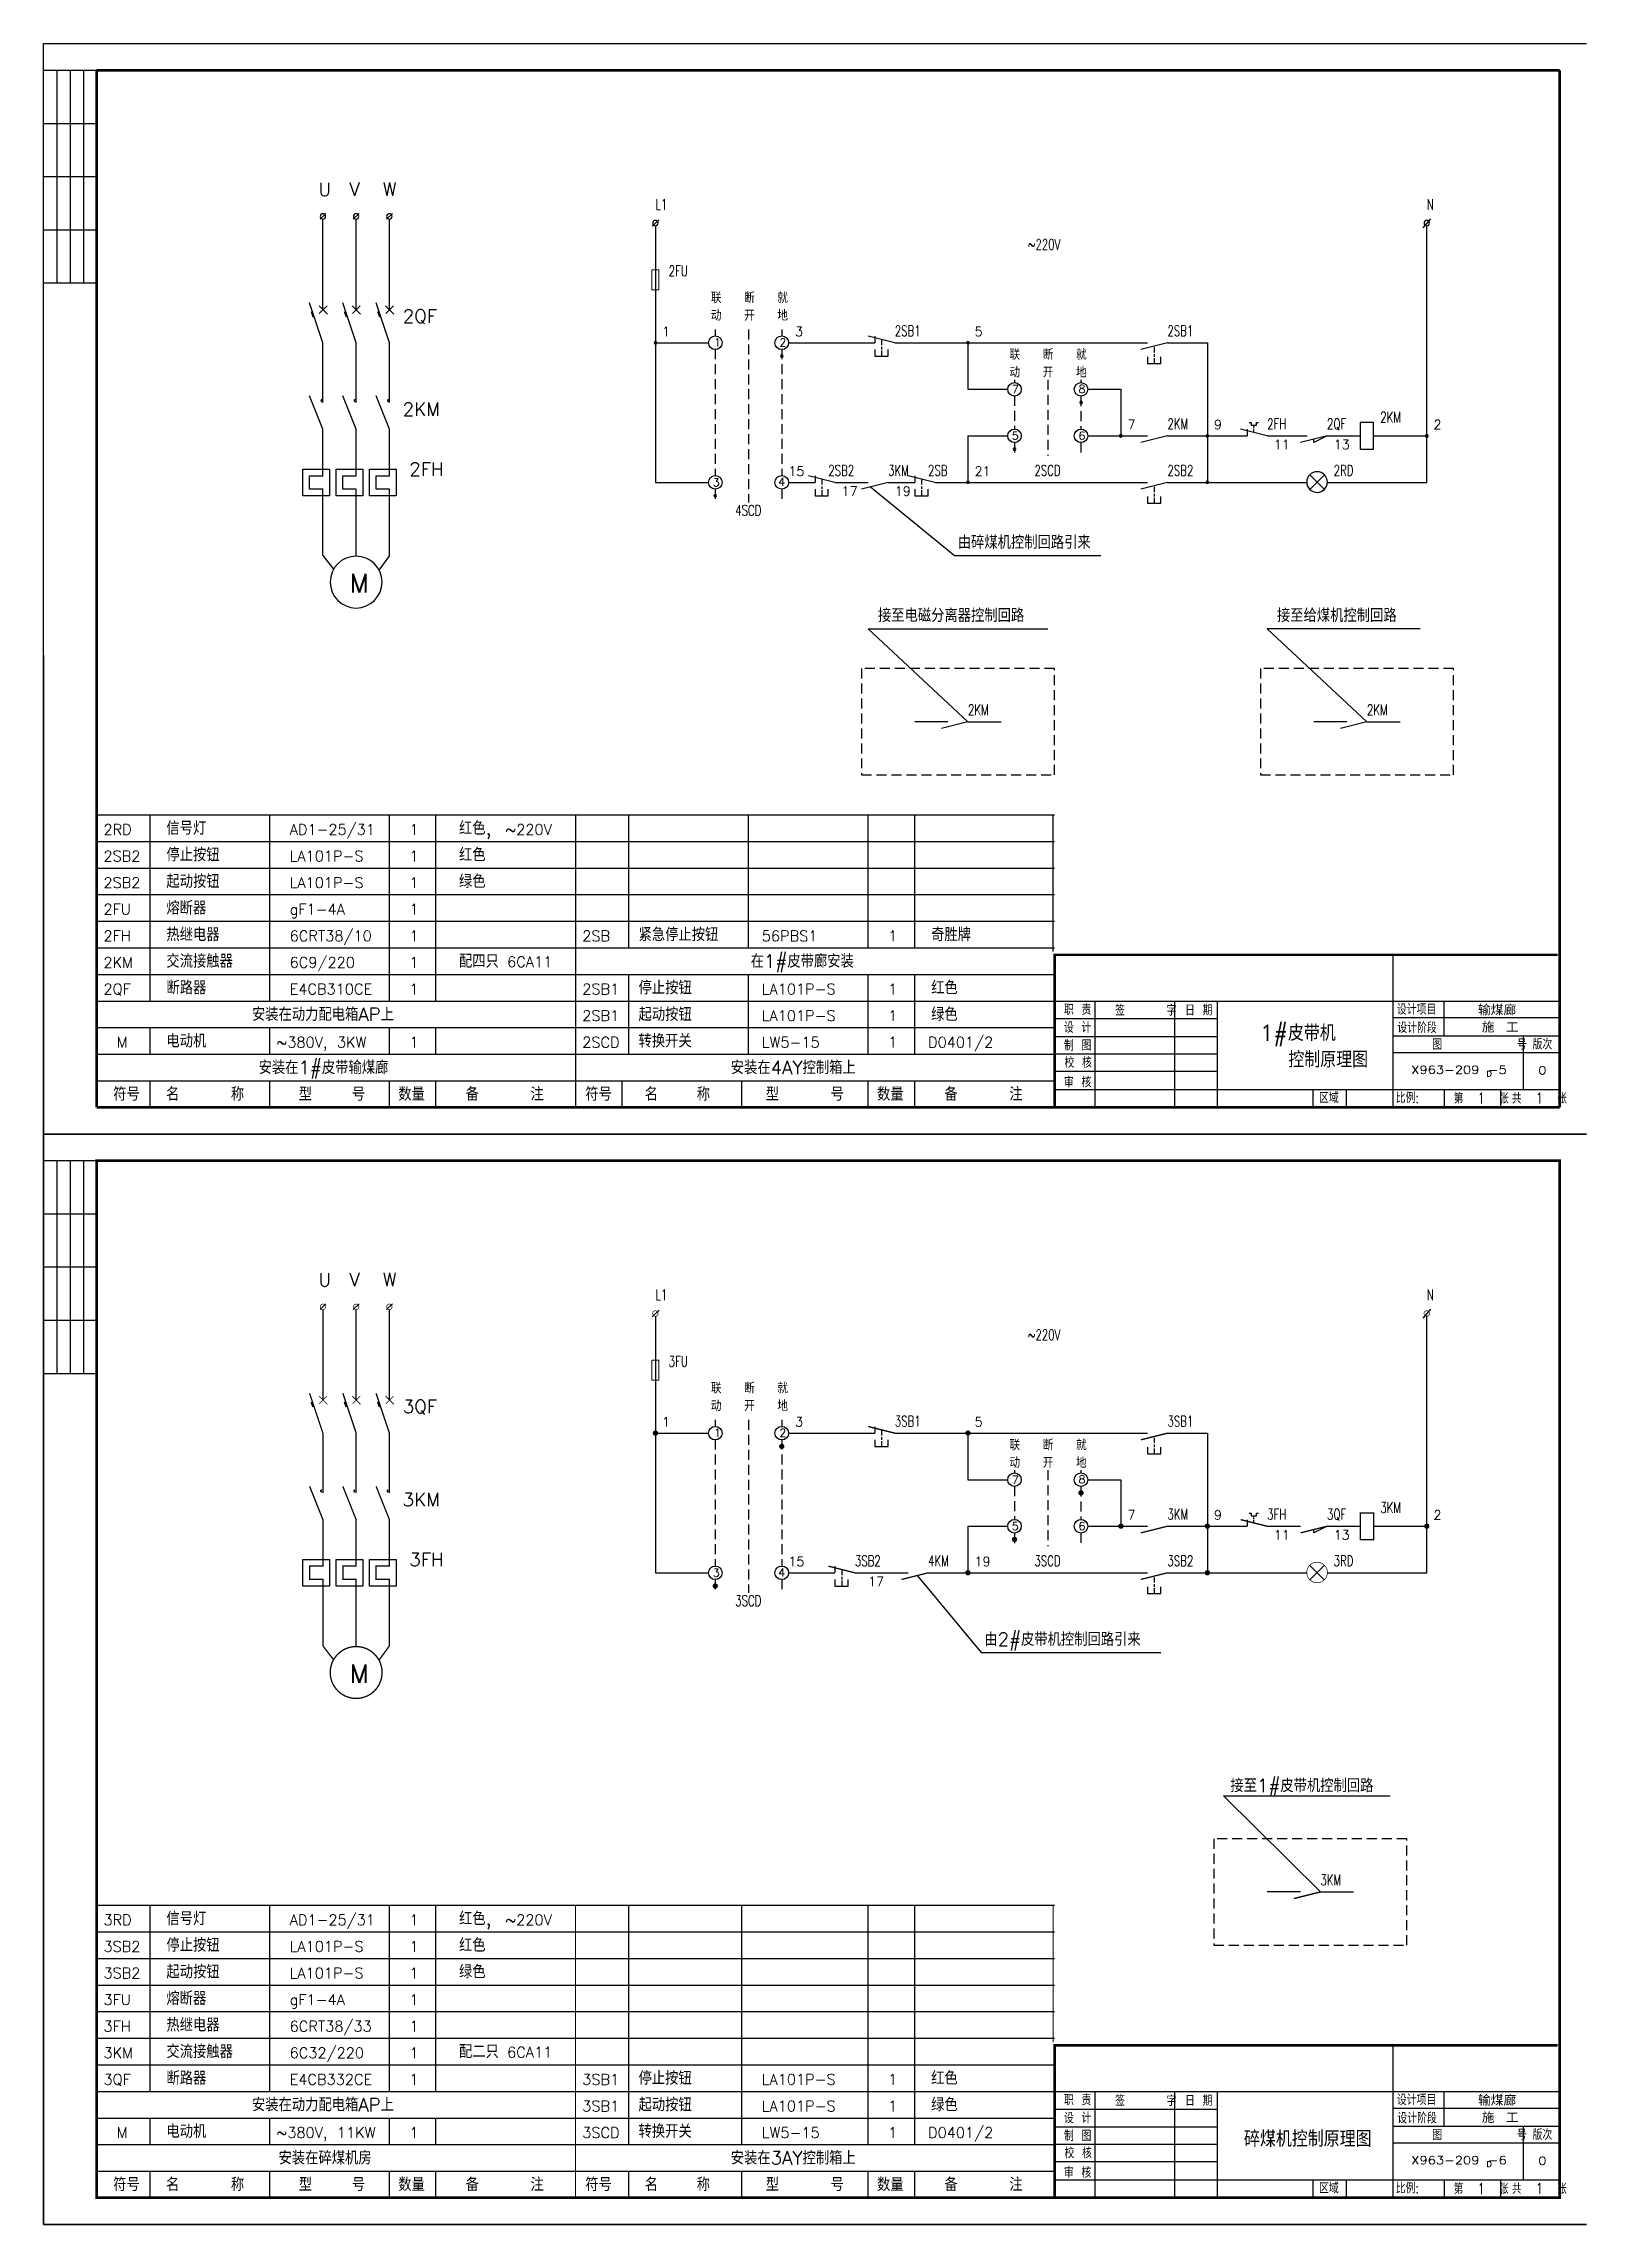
# Model space of a CAD drawing. Extents: x 385 to 3225, y -5 to 1635.
# Drawn here: x 1435 to 2015, y 815 to 1635 of the extents above; entities that cross this region are included whole.
import ezdxf

# ---------------------------------------------------------------- set-up
doc = ezdxf.new("R2010")
doc.units = 0
doc.header["$LTSCALE"] = 30
doc.header["$MEASUREMENT"] = 0
doc.linetypes.add('HIDDEN2', pattern=[0.1875, 0.125, -0.0625])
doc.layers.get('0').update_dxf_attribs({"linetype": 'CONTINUOUS'})
for name, color, linetype in [('HZ', 3, 'CONTINUOUS'), ('SY', 1, 'HIDDEN2'), ('SY1', 5, 'CONTINUOUS')]:
    doc.layers.add(name, color=color, linetype=linetype)
doc.styles.add('HZ', font='txt', dxfattribs={"bigfont": 'hztxt'})

msp = doc.modelspace()

# ---------------------------------------------------------------- texts
at = {"style": 'HZ'}
for s, height, p in [('U', 5, (1538.32, 1577.71)), ('V', 5, (1549.96, 1577.8)), ('W', 5, (1562.5, 1577.8)), ('联', 4, (1685.84, 1537.48)), ('断', 4, (1698.34, 1537.48)), ('就', 4, (1710.84, 1537.48)), ('2QF', 5, (1570.05, 1530.06)), ('动', 4, (1685.84, 1530.82)), ('开', 4, (1698.34, 1530.82)), ('地', 4, (1710.84, 1530.82)), ('1', 3.5, (1667.5, 1525)), ('3', 3.5, (1717.5, 1525)), ('5', 3.5, (1785, 1525)), ('联', 4, (1798.11, 1516.11)), ('断', 4, (1810.61, 1516.11)), ('就', 4, (1823.11, 1516.11)), ('动', 4, (1798.11, 1509.44)), ('开', 4, (1810.61, 1509.44)), ('地', 4, (1823.11, 1509.44)), ('2KM', 5, (1569.99, 1495.02)), ('7', 3.5, (1842.5, 1490)), ('9', 3.5, (1875, 1490)), ('2', 3.5, (1957.5, 1490)), ('11', 3.5, (1897.5, 1482.5)), ('13', 3.5, (1920, 1482.5)), ('2FH', 5, (1572.49, 1472.52)), ('15', 3.5, (1715, 1472.5)), ('21', 3.5, (1785, 1472.5)), ('17', 3.5, (1735, 1465)), ('19', 3.5, (1755, 1465)), ('由碎煤机控制回路引来', 5, (1778.66, 1445)), ('M', 7, (1549.99, 1428.57)), ('接至电磁分离器控制回路', 5, (1748.66, 1417.5)), ('接至给煤机控制回路', 5, (1898.66, 1417.5)), ('2RD', 4, (1457.5, 1337.5)), ('信号灯', 5, (1481.16, 1337.5)), ('AD1-25/31', 4, (1527.5, 1337.5)), ('1', 4, (1572.5, 1337.5)), ('红色,', 5, (1591.16, 1337.5)), (' ~220V', 4, (1605, 1337.5)), ('2SB2', 4, (1457.5, 1327.5)), ('停止按钮', 5, (1481.16, 1327.5)), ('LA101P-S', 4, (1527.5, 1327.5)), ('1', 4, (1572.5, 1327.5)), ('红色', 5, (1591.16, 1327.5)), ('2SB2', 4, (1457.5, 1317.5)), ('起动按钮', 5, (1481.16, 1317.5)), ('LA101P-S', 4, (1527.5, 1317.5)), ('1', 4, (1572.5, 1317.5)), ('绿色', 5, (1591.16, 1317.5)), ('熔断器', 5, (1481.16, 1307.5)), ('2FU', 4, (1457.5, 1307.5)), ('gF1-4A', 4, (1527.5, 1307.5)), ('1', 4, (1572.5, 1307.5)), ('2FH', 4, (1457.5, 1297.5)), ('热继电器', 5, (1481.16, 1297.5)), ('6CRT38/10', 4, (1527.5, 1297.5)), ('1', 4, (1572.5, 1297.5)), ('2SB', 4, (1637.5, 1297.5)), ('紧急停止按钮', 5, (1658.66, 1297.5)), ('56PBS1', 4, (1705, 1297.5)), ('1', 4, (1752.5, 1297.5)), ('奇胜牌', 5, (1768.66, 1297.5)), ('2KM', 4, (1457.5, 1287.5)), ('交流接触器', 5, (1481.16, 1287.5)), ('6C9/220', 4, (1527.5, 1287.5)), ('1', 4, (1572.5, 1287.5)), ('配四只', 5, (1591.16, 1287.5)), ('6CA11', 4, (1609.24, 1287.74)), ('在1#皮带廊安装', 5, (1700.82, 1287.5)), ('2QF', 4, (1457.5, 1277.5)), ('断路器', 5, (1481.16, 1277.5)), ('E4CB310CE', 4, (1527.5, 1277.5)), ('1', 4, (1572.5, 1277.5)), ('2SB1', 4, (1637.5, 1277.5)), ('停止按钮', 5, (1658.66, 1277.5)), ('LA101P-S', 4, (1705, 1277.5)), ('1', 4, (1752.5, 1277.5)), ('红色', 5, (1768.66, 1277.5)), ('安装在动力配电箱AP上', 5, (1513.32, 1267.5)), ('2SB1', 4, (1637.5, 1267.5)), ('起动按钮', 5, (1658.66, 1267.5)), ('LA101P-S', 4, (1705, 1267.5)), ('1', 4, (1752.5, 1267.5)), ('绿色', 5, (1768.66, 1267.5)), ('电动机', 5, (1481.16, 1257.5)), ('转换开关', 5, (1658.66, 1257.5)), ('1#皮带机', 6, (1892.24, 1260)), ('M', 4, (1462.5, 1257.5)), ('~380V, 3KW', 4, (1522.5, 1257.5)), ('1', 4, (1572.5, 1257.5)), ('2SCD', 4, (1637.5, 1257.5)), ('LW5-15', 4, (1705, 1257.5)), ('1', 4, (1752.5, 1257.5)), ('D0401/2', 4, (1767.5, 1257.5)), ('  控制原理图', 6, (1892.24, 1250)), ('安装在1#皮带输煤廊', 5, (1515.82, 1247.5)), ('安装在4AY控制箱上', 5, (1693.32, 1247.5)), ('符号', 5, (1461.16, 1237.5)), ('名    称', 5, (1481.01, 1237.5)), (' 型   号', 5, (1526.49, 1237.5)), ('数量', 5, (1568.32, 1237.5)), ('备    注', 5, (1593.66, 1237.5)), ('符号', 5, (1638.66, 1237.5)), ('名   称', 5, (1661.01, 1237.5)), ('型    号', 5, (1706.49, 1237.5)), ('数量', 5, (1748.32, 1237.5)), ('备    注', 5, (1773.66, 1237.5)), ('U', 5, (1538.32, 1167.71)), ('V', 5, (1549.96, 1167.8)), ('W', 5, (1562.5, 1167.8)), ('联', 4, (1685.84, 1127.48)), ('断', 4, (1698.34, 1127.48)), ('就', 4, (1710.84, 1127.48)), ('3QF', 5, (1570.05, 1120.06)), ('动', 4, (1685.84, 1120.82)), ('开', 4, (1698.34, 1120.82)), ('地', 4, (1710.84, 1120.82)), ('1', 3.5, (1667.5, 1115)), ('3', 3.5, (1717.5, 1115)), ('5', 3.5, (1785, 1115)), ('联', 4, (1798.11, 1106.11)), ('断', 4, (1810.61, 1106.11)), ('就', 4, (1823.11, 1106.11)), ('动', 4, (1798.11, 1099.44)), ('开', 4, (1810.61, 1099.44)), ('地', 4, (1823.11, 1099.44)), ('3KM', 5, (1569.99, 1085.02)), ('7', 3.5, (1842.5, 1080)), ('9', 3.5, (1875, 1080)), ('2', 3.5, (1957.5, 1080)), ('11', 3.5, (1897.5, 1072.5)), ('13', 3.5, (1920, 1072.5)), ('3FH', 5, (1572.49, 1062.52)), ('15', 3.5, (1715, 1062.5)), ('19', 3.5, (1785, 1062.5)), ('17', 3.5, (1745, 1055)), ('由2#皮带机控制回路引来', 5, (1788.66, 1032.5)), ('M', 7, (1549.99, 1018.57)), ('接至1#皮带机控制回路', 5, (1881.16, 977.5)), ('3RD', 4, (1457.5, 927.5)), ('信号灯', 5, (1481.16, 927.5)), ('AD1-25/31', 4, (1527.5, 927.5)), ('1', 4, (1572.5, 927.5)), ('红色,', 5, (1591.16, 927.5)), (' ~220V', 4, (1605, 927.5)), ('3SB2', 4, (1457.5, 917.5)), ('停止按钮', 5, (1481.16, 917.5)), ('LA101P-S', 4, (1527.5, 917.5)), ('1', 4, (1572.5, 917.5)), ('红色', 5, (1591.16, 917.5)), ('3SB2', 4, (1457.5, 907.5)), ('起动按钮', 5, (1481.16, 907.5)), ('LA101P-S', 4, (1527.5, 907.5)), ('1', 4, (1572.5, 907.5)), ('绿色', 5, (1591.16, 907.5)), ('熔断器', 5, (1481.16, 897.5)), ('3FU', 4, (1457.5, 897.5)), ('gF1-4A', 4, (1527.5, 897.5)), ('1', 4, (1572.5, 897.5)), ('3FH', 4, (1457.5, 887.5)), ('热继电器', 5, (1481.16, 887.5)), ('6CRT38/33', 4, (1527.5, 887.5)), ('1', 4, (1572.5, 887.5)), ('3KM', 4, (1457.5, 877.5)), ('交流接触器', 5, (1481.16, 877.5)), ('6C32/220', 4, (1527.5, 877.5)), ('1', 4, (1572.5, 877.5)), ('配二只', 5, (1591.16, 877.5)), ('6CA11', 4, (1609.24, 877.74)), ('3QF', 4, (1457.5, 867.5)), ('断路器', 5, (1481.16, 867.5)), ('E4CB332CE', 4, (1527.5, 867.5)), ('1', 4, (1572.5, 867.5)), ('3SB1', 4, (1637.5, 867.5)), ('停止按钮', 5, (1658.66, 867.5)), ('LA101P-S', 4, (1705, 867.5)), ('1', 4, (1752.5, 867.5)), ('红色', 5, (1768.66, 867.5)), ('安装在动力配电箱AP上', 5, (1513.32, 857.5)), ('3SB1', 4, (1637.5, 857.5)), ('起动按钮', 5, (1658.66, 857.5)), ('LA101P-S', 4, (1705, 857.5)), ('1', 4, (1752.5, 857.5)), ('绿色', 5, (1768.66, 857.5)), ('电动机', 5, (1481.16, 847.5)), ('转换开关', 5, (1658.66, 847.5)), ('M', 4, (1462.5, 847.5)), ('~380V, 11KW', 4, (1522.5, 847.5)), ('1', 4, (1572.5, 847.5)), ('3SCD', 4, (1637.5, 847.5)), ('LW5-15', 4, (1705, 847.5)), ('1', 4, (1752.5, 847.5)), ('D0401/2', 4, (1767.5, 847.5)), ('碎煤机控制原理图', 6, (1886.26, 844.16)), ('安装在碎煤机房', 5, (1523.32, 837.5)), ('安装在3AY控制箱上', 5, (1693.32, 837.5)), ('符号', 5, (1461.16, 827.5)), ('名    称', 5, (1481.01, 827.5)), (' 型   号', 5, (1526.49, 827.5)), ('数量', 5, (1568.32, 827.5)), ('备    注', 5, (1593.66, 827.5)), ('符号', 5, (1638.66, 827.5)), ('名   称', 5, (1661.01, 827.5)), ('型    号', 5, (1706.49, 827.5)), ('数量', 5, (1748.32, 827.5)), ('备    注', 5, (1773.66, 827.5))]:
    msp.add_text(s, height=height, dxfattribs=at).set_placement(p)
for s, height, width, p in [('L1', 4, 0.7, (1665, 1572.51)), ('N', 4, 0.7, (1955, 1572.51)), ('~220V', 4, 0.7, (1805, 1557.51)), ('2FU', 4, 0.7, (1670, 1547.51)), ('2SB1', 4, 0.7, (1755, 1525.01)), ('2SB1', 4, 0.7, (1857.5, 1525.01)), ('2KM', 4, 0.7, (1857.5, 1490.01)), ('2FH', 4, 0.7, (1895, 1490.01)), ('2QF', 4, 0.7, (1917.5, 1490.01)), ('2KM', 4, 0.7, (1937.5, 1492.51)), ('2SB2', 4, 0.7, (1730, 1472.51)), ('3KM', 4, 0.7, (1752.5, 1472.5)), ('2SB', 4, 0.7, (1767.5, 1472.51)), ('2SCD', 4, 0.7, (1807.5, 1472.51)), ('2SB2', 4, 0.7, (1857.5, 1472.51)), ('2RD', 4, 0.7, (1920, 1472.51)), ('4SCD', 4, 0.7, (1695, 1457.51)), ('2KM', 4, 0.7, (1782.5, 1382.5)), ('2KM', 4, 0.7, (1932.5, 1382.5)), ('输煤廊', 4, 1.2, (1974.23, 1269.63)), ('施 工', 4, 1.2, (1975.68, 1263.16)), ('X963-209 -5', 3, 1.2, (1949.17, 1247.65)), ('D', 2, 1.2, (1977.37, 1246.67)), ('0', 3, 1.2, (1996.89, 1247.43)), ('L1', 4, 0.7, (1665, 1162.51)), ('N', 4, 0.7, (1955, 1162.51)), ('~220V', 4, 0.7, (1805, 1147.51)), ('3FU', 4, 0.7, (1670, 1137.51)), ('3SB1', 4, 0.7, (1755, 1115.01)), ('3SB1', 4, 0.7, (1857.5, 1115.01)), ('3KM', 4, 0.7, (1857.5, 1080.01)), ('3FH', 4, 0.7, (1895, 1080.01)), ('3QF', 4, 0.7, (1917.5, 1080.01)), ('3KM', 4, 0.7, (1937.5, 1082.51)), ('3SB2', 4, 0.7, (1740, 1062.51)), ('4KM', 4, 0.7, (1767.5, 1062.5)), ('3SCD', 4, 0.7, (1807.5, 1062.51)), ('3SB2', 4, 0.7, (1857.5, 1062.51)), ('3RD', 4, 0.7, (1920, 1062.51)), ('3SCD', 4, 0.7, (1695, 1047.51)), ('3KM', 4, 0.7, (1915, 942.5)), ('输煤廊', 4, 1.2, (1974.23, 859.63)), ('施 工', 4, 1.2, (1975.68, 853.16)), ('X963-209 -6', 3, 1.2, (1949.17, 837.65)), ('D', 2, 1.2, (1977.37, 836.67)), ('0', 3, 1.2, (1996.89, 837.43))]:
    msp.add_text(s, height=height, dxfattribs=dict(at, width=width)).set_placement(p)
at = {"layer": 'HZ', "color": 3, "style": 'HZ'}
for s, height, width, p in [('职 责', 4.034, 0.8, (1818.58, 1269.79)), ('签     字', 4.034, 0.8, (1837.81, 1269.51)), ('日 期', 4.034, 0.8, (1864.11, 1269.56)), ('设计项目', 4.034, 0.8, (1943.74, 1269.87)), ('设 计', 4.034, 0.8, (1818.59, 1263.04)), ('设计阶段', 4.034, 0.8, (1943.92, 1262.99)), ('制 图', 4.034, 0.8, (1818.59, 1256.32)), ('图         号', 4.0337, 0.8, (1957.05, 1256.68)), ('版次', 4.034, 0.8, (1994.75, 1256.77)), ('审 核', 4.034, 0.8, (1818.59, 1242.5)), ('校 核', 4.034, 0.8, (1818.81, 1249.88)), ('区域', 4.034, 0.8, (1914.5, 1236.64)), ('比例:', 4.034, 0.8, (1943.3, 1236.63)), ('第  1  张', 4.034, 0.75, (1965.12, 1236.41)), ('共  1  张', 4.034, 0.75, (1987, 1236.43)), ('职 责', 4.034, 0.8, (1818.58, 859.79)), ('签     字', 4.034, 0.8, (1837.81, 859.51)), ('日 期', 4.034, 0.8, (1864.11, 859.56)), ('设计项目', 4.034, 0.8, (1943.74, 859.87)), ('设 计', 4.034, 0.8, (1818.59, 853.04)), ('设计阶段', 4.034, 0.8, (1943.92, 852.99)), ('制 图', 4.034, 0.8, (1818.59, 846.32)), ('图         号', 4.0337, 0.8, (1957.05, 846.68)), ('版次', 4.034, 0.8, (1994.75, 846.77)), ('审 核', 4.034, 0.8, (1818.59, 832.5)), ('校 核', 4.034, 0.8, (1818.81, 839.88)), ('区域', 4.034, 0.8, (1914.5, 826.64)), ('比例:', 4.034, 0.8, (1943.3, 826.63)), ('第  1  张', 4.034, 0.75, (1965.12, 826.41)), ('共  1  张', 4.034, 0.75, (1987, 826.43))]:
    msp.add_text(s, height=height, dxfattribs=dict(at, width=width)).set_placement(p)
at = {"layer": 'SY1', "style": 'HZ'}
for s, p in [('1', (1687.06, 1521.16)), ('2', (1711.65, 1521.16)), ('7', (1799.01, 1503.51)), ('8', (1824.08, 1503.65)), ('5', (1799.01, 1486.08)), ('6', (1824.08, 1486.08)), ('3', (1686.6, 1468.52)), ('4', (1711.19, 1468.67)), ('1', (1687.06, 1111.16)), ('2', (1711.65, 1111.16)), ('7', (1799.01, 1093.51)), ('8', (1824.08, 1093.65)), ('5', (1799.01, 1076.08)), ('6', (1824.08, 1076.08)), ('3', (1686.6, 1058.52)), ('4', (1711.19, 1058.67))]:
    msp.add_text(s, height=3, dxfattribs=at).set_placement(p)

# ---------------------------------------------------------------- blocks, each defined once
blk = doc.blocks.new('FU')
at = {"const_width": 0.4}
blk.add_lwpolyline([(-1.24, -0.05), (1.26, -0.05), (1.26, -7.55), (-1.35, -7.55), (-1.35, -0.05)], dxfattribs=at)

# ---------------------------------------------------------------- linework, layer by layer
for p, q in [((1435, 1225), (1435, 1635)), ((1435, 1635), (2015, 1635)), ((1435, 1635), (1455, 1635)), ((1435, 1625), (1455, 1625)), ((1440, 1625), (1440, 1545)), ((1445, 1625), (1445, 1545)), ((1450, 1625), (1450, 1545)), ((1435, 1605), (1455, 1605)), ((1435, 1585), (1455, 1585)), ((1541.12, 1571.14), (1538.95, 1568.98)), ((1539.99, 1535.02), (1539.99, 1569.06)), ((1553.57, 1571.14), (1551.4, 1568.98)), ((1552.49, 1535.02), (1552.49, 1569.06)), ((1566.1, 1571.14), (1563.94, 1568.98)), ((1564.99, 1535.02), (1564.99, 1569)), ((1666.36, 1568.78), (1663.84, 1566.3)), ((1665, 1566.52), (1665, 1470)), ((1956.38, 1569.09), (1953.49, 1565.73)), ((1955, 1567.41), (1955, 1567.51)), ((1955, 1470), (1955, 1566.6)), ((1435, 1565), (1455, 1565)), ((1435, 1545), (1455, 1545)), ((1539.99, 1522.52), (1534.99, 1537.52)), ((1535.53, 1534.27), (1536.23, 1532.3)), ((1538.54, 1536.46), (1541.67, 1533.33)), ((1541.55, 1536.46), (1538.65, 1533.56)), ((1552.49, 1522.52), (1547.49, 1537.52)), ((1548.03, 1534.27), (1548.73, 1532.3)), ((1551.04, 1536.46), (1554.17, 1533.33)), ((1554.05, 1536.46), (1551.15, 1533.56)), ((1564.99, 1522.52), (1559.99, 1537.52)), ((1560.53, 1534.27), (1561.23, 1532.3)), ((1563.54, 1536.46), (1566.67, 1533.33)), ((1566.55, 1536.46), (1563.65, 1533.56)), ((1539.99, 1500.02), (1539.99, 1522.52)), ((1552.49, 1500.02), (1552.49, 1522.52)), ((1564.99, 1500.02), (1564.99, 1522.52)), ((1665, 1522.51), (1685, 1522.51)), ((1715, 1522.51), (1747.5, 1522.51)), ((1755, 1522.51), (1745, 1525.01)), ((1747.5, 1525.01), (1747.5, 1522.51)), ((1747.5, 1520.01), (1747.5, 1517.51)), ((1747.5, 1517.51), (1752.5, 1517.51)), ((1750.03, 1523.63), (1750.03, 1521.67)), ((1750.03, 1521.02), (1750.03, 1520.04)), ((1750.03, 1519.55), (1750.03, 1517.43)), ((1752.5, 1517.51), (1752.5, 1520.01)), ((1755, 1522.51), (1755, 1522.51)), ((1755, 1522.51), (1850, 1522.51)), ((1782.5, 1522.51), (1782.5, 1505.01)), ((1857.5, 1522.51), (1847.5, 1520.01)), ((1850, 1522.51), (1850, 1522.51)), ((1850, 1522.51), (1850, 1522.51)), ((1850, 1517.19), (1850, 1514.69)), ((1852.54, 1520.8), (1852.54, 1518.85)), ((1852.54, 1518.19), (1852.54, 1517.22)), ((1855, 1514.69), (1855, 1517.19)), ((1857.5, 1522.51), (1872.5, 1522.51)), ((1872.5, 1522.51), (1872.5, 1487.51)), ((1850, 1514.69), (1855, 1514.69)), ((1852.54, 1516.73), (1852.54, 1514.61)), ((1539.99, 1490.02), (1534.99, 1502.52)), ((1552.49, 1490.02), (1547.49, 1502.52)), ((1564.99, 1490.02), (1559.99, 1502.52)), ((1782.5, 1505.01), (1797.5, 1505.01)), ((1827.5, 1505.01), (1840, 1505.01)), ((1840, 1505.01), (1840, 1487.51)), ((1888.19, 1492.49), (1888.99, 1492.49)), ((1888.99, 1492.49), (1888.99, 1491.48)), ((1891, 1491.48), (1891, 1492.49)), ((1891, 1492.49), (1891.74, 1492.49)), ((1930, 1492.51), (1930, 1482.51)), ((1935, 1492.51), (1930, 1492.51)), ((1935, 1482.51), (1935, 1492.51)), ((1539.99, 1472.52), (1539.99, 1490.02)), ((1552.49, 1472.52), (1552.49, 1490.02)), ((1564.99, 1472.52), (1564.99, 1490.02)), ((1782.5, 1487.51), (1797.5, 1487.51)), ((1782.5, 1487.51), (1782.5, 1470)), ((1827.5, 1487.51), (1850, 1487.51)), ((1857.5, 1487.51), (1847.5, 1485.01)), ((1857.5, 1487.51), (1887.5, 1487.51)), ((1872.5, 1487.51), (1872.5, 1470.01)), ((1895, 1487.51), (1885, 1490.01)), ((1887.5, 1490.01), (1887.5, 1487.51)), ((1888.99, 1491.48), (1891, 1491.48)), ((1888.99, 1491.48), (1888.99, 1491.48)), ((1890, 1490.95), (1890, 1491.48)), ((1890, 1490.28), (1890, 1490.68)), ((1890, 1489.01), (1890, 1489.88)), ((1890.06, 1490.75), (1890.06, 1490.75)), ((1895, 1487.5), (1910, 1487.5)), ((1917.5, 1487.51), (1907.5, 1485.01)), ((1917.5, 1487.51), (1912.5, 1485.01)), ((1912.5, 1485.01), (1912.5, 1486.18)), ((1917.5, 1487.51), (1930, 1487.51)), ((1935, 1487.51), (1955, 1487.51)), ((1930, 1482.51), (1935, 1482.51)), ((1532.49, 1475.02), (1542.49, 1475.02)), ((1532.49, 1465.02), (1532.49, 1475.02)), ((1534.99, 1467.52), (1534.99, 1472.52)), ((1534.99, 1472.52), (1539.99, 1472.52)), ((1542.49, 1475.02), (1542.49, 1465.02)), ((1544.99, 1475.02), (1554.99, 1475.02)), ((1544.99, 1465.02), (1544.99, 1475.02)), ((1547.49, 1467.52), (1547.49, 1472.52)), ((1547.49, 1472.52), (1552.49, 1472.52)), ((1554.99, 1475.02), (1554.99, 1465.02)), ((1557.49, 1475.02), (1567.49, 1475.02)), ((1557.49, 1465.02), (1557.49, 1475.02)), ((1559.99, 1467.52), (1559.99, 1472.52)), ((1559.99, 1472.52), (1564.99, 1472.52)), ((1567.49, 1475.02), (1567.49, 1465.02)), ((1665, 1470.01), (1685, 1470.01)), ((1715, 1470), (1725, 1470)), ((1732.5, 1470.01), (1722.5, 1472.51)), ((1725, 1472.51), (1725, 1470.01)), ((1727.53, 1471.13), (1727.53, 1469.17)), ((1727.53, 1468.52), (1727.53, 1467.54)), ((1732.5, 1470.01), (1732.5, 1470.01)), ((1732.5, 1470), (1745, 1470)), ((1752.5, 1470), (1742.5, 1467.5)), ((1745.92, 1468.33), (1777.5, 1442.5)), ((1752.5, 1470), (1762.5, 1470)), ((1770, 1470.01), (1760, 1472.51)), ((1762.5, 1472.51), (1762.5, 1470.01)), ((1765.03, 1471.13), (1765.03, 1469.17)), ((1765.03, 1468.52), (1765.03, 1467.54)), ((1770, 1470.01), (1770, 1470.01)), ((1770, 1470.01), (1770, 1470.01)), ((1770, 1470), (1782.5, 1470)), ((1782.5, 1470.01), (1850, 1470.01)), ((1857.5, 1470.01), (1847.5, 1467.51)), ((1852.54, 1468.3), (1852.54, 1466.35)), ((1857.5, 1470.01), (1910, 1470.01)), ((1911.08, 1472.81), (1916.35, 1467.54)), ((1911.1, 1467.47), (1916.41, 1472.77)), ((1917.5, 1470.01), (1955, 1470.01)), ((1542.49, 1465.02), (1532.49, 1465.02)), ((1539.99, 1467.52), (1534.99, 1467.52)), ((1539.99, 1442.52), (1539.99, 1467.52)), ((1554.99, 1465.02), (1544.99, 1465.02)), ((1552.49, 1467.52), (1547.49, 1467.52)), ((1552.49, 1442.52), (1552.49, 1467.52)), ((1567.49, 1465.02), (1557.49, 1465.02)), ((1564.99, 1467.52), (1559.99, 1467.52)), ((1564.99, 1442.52), (1564.99, 1467.52)), ((1725, 1467.51), (1725, 1465.01)), ((1725, 1465.01), (1730, 1465.01)), ((1727.53, 1467.05), (1727.53, 1464.93)), ((1730, 1465.01), (1730, 1467.51)), ((1762.5, 1467.51), (1762.5, 1465.01)), ((1762.5, 1465.01), (1767.5, 1465.01)), ((1765.03, 1467.05), (1765.03, 1464.93)), ((1767.5, 1465.01), (1767.5, 1467.51)), ((1850, 1464.69), (1850, 1462.19)), ((1850, 1462.19), (1855, 1462.19)), ((1852.54, 1465.69), (1852.54, 1464.72)), ((1852.54, 1464.23), (1852.54, 1462.11)), ((1855, 1462.19), (1855, 1464.69)), ((1539.99, 1442.52), (1543.96, 1437.39)), ((1564.99, 1442.52), (1560.98, 1437)), ((1777.5, 1442.5), (1832.5, 1442.5)), ((1745, 1415), (1782.5, 1380)), ((1745, 1415), (1812.5, 1415)), ((1895, 1415), (1932.5, 1380)), ((1952.5, 1415), (1895, 1415)), ((1435, 1405), (1435, 815)), ((1775, 1380), (1762.5, 1380)), ((1782.5, 1380), (1772.5, 1377.5)), ((1782.5, 1380), (1795, 1380)), ((1925, 1380), (1912.5, 1380)), ((1932.5, 1380), (1922.5, 1377.5)), ((1932.5, 1380), (1945, 1380)), ((1455, 1345), (1815, 1345)), ((1475, 1275), (1475, 1345)), ((1520, 1275), (1520, 1345)), ((1565, 1275), (1565, 1345)), ((1582.5, 1275), (1582.5, 1345)), ((1635, 1345), (1635, 1235)), ((1655, 1295), (1655, 1345)), ((1700, 1295), (1700, 1345)), ((1745, 1295), (1745, 1345)), ((1762.5, 1295), (1762.5, 1345)), ((1814.57, 1293.58), (1814.57, 1345)), ((1455, 1335), (1815, 1335)), ((1455, 1325), (1815, 1325)), ((1455, 1315), (1815, 1315)), ((1455, 1305), (1815, 1305)), ((1455, 1295), (1815, 1295)), ((1455, 1285), (1815, 1285)), ((1655, 1255), (1655, 1285)), ((1700, 1255), (1700, 1285)), ((1745, 1255), (1745, 1285)), ((1762.5, 1255), (1762.5, 1285)), ((1455, 1275), (1815, 1275)), ((1815.49, 1274.98), (2004.54, 1274.98)), ((1455, 1265), (1815, 1265)), ((1475, 1255), (1475, 1265)), ((1520, 1255), (1520, 1265)), ((1565, 1255), (1565, 1265)), ((1582.5, 1255), (1582.5, 1265)), ((1455, 1255), (1635, 1255)), ((1635, 1255), (1815, 1255)), ((1455, 1245), (1517.5, 1245)), ((1455, 1245), (1815, 1245)), ((1475, 1235), (1475, 1245)), ((1520, 1235), (1520, 1245)), ((1565, 1235), (1565, 1245)), ((1582.5, 1235), (1582.5, 1245)), ((1652.5, 1235), (1652.5, 1245)), ((1697.5, 1235), (1697.5, 1245)), ((1745, 1235), (1745, 1245)), ((1762.5, 1235), (1762.5, 1245)), ((2015, 1225), (1435, 1225)), ((1435, 815), (1435, 1225)), ((1435, 1225), (2015, 1225)), ((1435, 1225), (1455, 1225)), ((1435, 1215), (1455, 1215)), ((1440, 1215), (1440, 1135)), ((1445, 1215), (1445, 1135)), ((1450, 1215), (1450, 1135)), ((1435, 1195), (1455, 1195)), ((1435, 1175), (1455, 1175)), ((1541.12, 1161.14), (1538.95, 1158.98)), ((1553.57, 1161.14), (1551.4, 1158.98)), ((1566.1, 1161.14), (1563.94, 1158.98)), ((1666.36, 1158.78), (1663.84, 1156.3)), ((1665, 1156.52), (1665, 1060)), ((1956.38, 1159.09), (1953.49, 1155.73)), ((1955, 1157.41), (1955, 1157.51)), ((1955, 1060), (1955, 1156.6)), ((1435, 1155), (1455, 1155)), ((1435, 1135), (1455, 1135)), ((1665, 1112.51), (1685, 1112.51)), ((1715, 1112.51), (1747.5, 1112.51)), ((1747.5, 1110.01), (1747.5, 1107.51)), ((1747.5, 1107.51), (1752.5, 1107.51)), ((1750.03, 1113.63), (1750.03, 1111.67)), ((1750.03, 1111.02), (1750.03, 1110.04)), ((1750.03, 1109.55), (1750.03, 1107.43)), ((1752.5, 1107.51), (1752.5, 1110.01)), ((1755, 1112.51), (1755, 1112.51)), ((1755, 1112.51), (1850, 1112.51)), ((1782.5, 1112.51), (1782.5, 1095.01)), ((1850, 1112.51), (1850, 1112.51)), ((1850, 1112.51), (1850, 1112.51)), ((1850, 1107.19), (1850, 1104.69)), ((1852.54, 1110.8), (1852.54, 1108.85)), ((1852.54, 1108.19), (1852.54, 1107.22)), ((1855, 1104.69), (1855, 1107.19)), ((1857.5, 1112.51), (1872.5, 1112.51)), ((1872.5, 1112.51), (1872.5, 1077.51)), ((1850, 1104.69), (1855, 1104.69)), ((1852.54, 1106.73), (1852.54, 1104.61)), ((1782.5, 1095.01), (1797.5, 1095.01)), ((1827.5, 1095.01), (1840, 1095.01)), ((1840, 1095.01), (1840, 1077.51)), ((1888.19, 1082.49), (1888.99, 1082.49)), ((1888.99, 1082.49), (1888.99, 1081.48)), ((1891, 1081.48), (1891, 1082.49)), ((1891, 1082.49), (1891.74, 1082.49)), ((1782.5, 1077.51), (1797.5, 1077.51)), ((1782.5, 1077.51), (1782.5, 1060)), ((1827.5, 1077.51), (1850, 1077.51)), ((1857.5, 1077.51), (1887.5, 1077.51)), ((1872.5, 1077.51), (1872.5, 1060.01)), ((1888.99, 1081.48), (1891, 1081.48)), ((1888.99, 1081.48), (1888.99, 1081.48)), ((1890, 1080.95), (1890, 1081.48)), ((1890, 1080.28), (1890, 1080.68)), ((1890, 1079.01), (1890, 1079.88)), ((1890.06, 1080.75), (1890.06, 1080.75)), ((1895, 1077.51), (1907.5, 1077.51)), ((1917.5, 1077.51), (1912.5, 1075.01)), ((1912.5, 1075.01), (1912.5, 1076.18)), ((1917.5, 1077.51), (1930, 1077.51)), ((1935, 1077.51), (1955, 1077.51)), ((1532.49, 1065.02), (1542.49, 1065.02)), ((1532.49, 1055.02), (1532.49, 1065.02)), ((1542.49, 1065.02), (1542.49, 1055.02)), ((1544.99, 1065.02), (1554.99, 1065.02)), ((1544.99, 1055.02), (1544.99, 1065.02)), ((1554.99, 1065.02), (1554.99, 1055.02)), ((1557.49, 1065.02), (1567.49, 1065.02)), ((1557.49, 1055.02), (1557.49, 1065.02)), ((1567.49, 1065.02), (1567.49, 1055.02)), ((1665, 1060.01), (1685, 1060.01)), ((1715, 1060), (1732.5, 1060)), ((1735.03, 1061.13), (1735.03, 1059.17)), ((1735.03, 1058.52), (1735.03, 1057.54)), ((1740, 1060.01), (1740, 1060.01)), ((1740, 1060), (1760, 1060)), ((1763.47, 1058.94), (1787.5, 1030)), ((1767.5, 1060), (1782.5, 1060)), ((1775, 1060.01), (1775, 1060.01)), ((1782.5, 1060.01), (1850, 1060.01)), ((1852.54, 1058.3), (1852.54, 1056.35)), ((1857.5, 1060.01), (1910, 1060.01)), ((1911.08, 1062.81), (1916.35, 1057.54)), ((1911.1, 1057.47), (1916.41, 1062.77)), ((1917.5, 1060.01), (1955, 1060.01)), ((1542.49, 1055.02), (1532.49, 1055.02)), ((1554.99, 1055.02), (1544.99, 1055.02)), ((1567.49, 1055.02), (1557.49, 1055.02)), ((1732.5, 1057.51), (1732.5, 1055.01)), ((1732.5, 1055.01), (1737.5, 1055.01)), ((1735.03, 1057.05), (1735.03, 1054.93)), ((1737.5, 1055.01), (1737.5, 1057.51)), ((1850, 1054.69), (1850, 1052.19)), ((1850, 1052.19), (1855, 1052.19)), ((1852.54, 1055.69), (1852.54, 1054.72)), ((1852.54, 1054.23), (1852.54, 1052.11)), ((1855, 1052.19), (1855, 1054.69)), ((1787.5, 1030), (1855, 1030)), ((1915, 940), (1878.6, 976.2)), ((1878.6, 976.2), (1941.25, 976.2)), ((1455, 935), (1815, 935)), ((1475, 865), (1475, 935)), ((1520, 865), (1520, 935)), ((1565, 865), (1565, 935)), ((1582.5, 865), (1582.5, 935)), ((1655, 845), (1655, 935)), ((1697.5, 845), (1697.5, 935)), ((1745, 845), (1745, 935)), ((1762.5, 845), (1762.5, 935)), ((1907.5, 940), (1895, 940)), ((1915, 940), (1927.5, 940)), ((1455, 925), (1815, 925)), ((1455, 915), (1815, 915)), ((1455, 905), (1815, 905)), ((1455, 895), (1815, 895)), ((1455, 885), (1815, 885)), ((1455, 875), (1815, 875)), ((1455, 865), (1815, 865)), ((1815.49, 864.98), (2004.54, 864.98)), ((1455, 855), (1815, 855)), ((1475, 845), (1475, 855)), ((1520, 845), (1520, 855)), ((1565, 845), (1565, 855)), ((1582.5, 845), (1582.5, 855)), ((1455, 845), (1635, 845)), ((1635, 845), (1815, 845)), ((1455, 835), (1517.5, 835)), ((1455, 835), (1815, 835)), ((1475, 825), (1475, 835)), ((1520, 825), (1520, 835)), ((1565, 825), (1565, 835)), ((1582.5, 825), (1582.5, 835)), ((1655, 825), (1655, 835)), ((1697.5, 825), (1697.5, 835)), ((1745, 825), (1745, 835)), ((1762.5, 825), (1762.5, 835)), ((2015, 815), (1435, 815)), ((1435, 815), (2015, 815)), ((1435, 815), (1455, 815))]:
    msp.add_line(p, q)
for points, const_width in [([(1455, 1625), (2005, 1625)], 1), ([(1455, 1235), (1455, 1625)], 1), ([(2005, 1625), (2005, 1235)], 1), ([(1663.76, 1549.96), (1666.26, 1549.96), (1666.26, 1542.46), (1663.65, 1542.46), (1663.65, 1549.96)], 0.4), ([(2004.16, 1292.37), (1815.11, 1292.37), (1815.11, 1235)], 1), ([(2005, 1235), (1455, 1235)], 1), ([(1455, 825), (1455, 1215), (2005, 1215), (2005, 825), (1455, 825)], 1), ([(1539.99, 1125.02), (1539.99, 1159.06)], 0.5), ([(1552.49, 1125.02), (1552.49, 1159.06)], 0.5), ([(1564.99, 1125.02), (1564.99, 1159)], 0.5), ([(1539.99, 1090.02), (1539.99, 1112.52), (1534.99, 1127.52)], 0.5), ([(1535.53, 1124.27), (1536.23, 1122.3)], 0.5), ([(1538.54, 1126.46), (1541.67, 1123.33)], 0.3), ([(1541.55, 1126.46), (1538.65, 1123.56)], 0.3), ([(1552.49, 1090.02), (1552.49, 1112.52), (1547.49, 1127.52)], 0.5), ([(1548.03, 1124.27), (1548.73, 1122.3)], 0.5), ([(1551.04, 1126.46), (1554.17, 1123.33)], 0.3), ([(1554.05, 1126.46), (1551.15, 1123.56)], 0.3), ([(1564.99, 1090.02), (1564.99, 1112.52), (1559.99, 1127.52)], 0.5), ([(1560.53, 1124.27), (1561.23, 1122.3)], 0.5), ([(1563.54, 1126.46), (1566.67, 1123.33)], 0.3), ([(1566.55, 1126.46), (1563.65, 1123.56)], 0.3), ([(1755, 1112.51), (1745, 1115.01)], 0.5), ([(1747.5, 1115.01), (1747.5, 1112.51)], 0.5), ([(1857.5, 1112.51), (1847.5, 1110.01)], 0.5), ([(1539.99, 1032.52), (1539.99, 1057.52), (1534.99, 1057.52), (1534.99, 1062.52), (1539.99, 1062.52), (1539.99, 1080.02), (1534.99, 1092.52)], 0.5), ([(1552.49, 1032.52), (1552.49, 1057.52), (1547.49, 1057.52), (1547.49, 1062.52), (1552.49, 1062.52), (1552.49, 1080.02), (1547.49, 1092.52)], 0.5), ([(1564.99, 1032.52), (1564.99, 1057.52), (1559.99, 1057.52), (1559.99, 1062.52), (1564.99, 1062.52), (1564.99, 1080.02), (1559.99, 1092.52)], 0.5), ([(1930, 1082.51), (1930, 1072.51), (1935, 1072.51), (1935, 1082.51), (1930, 1082.51)], 0.5), ([(1857.5, 1077.51), (1847.5, 1075.01)], 0.5), ([(1895, 1077.51), (1885, 1080.01)], 0.5), ([(1887.5, 1080.01), (1887.5, 1077.51)], 0.5), ([(1917.5, 1077.51), (1907.5, 1075.01)], 0.5), ([(1740, 1060.01), (1730, 1062.51)], 0.5), ([(1732.5, 1062.51), (1732.5, 1060.01)], 0.5), ([(1767.5, 1060), (1757.5, 1057.5)], 0.5), ([(1857.5, 1060.01), (1847.5, 1057.51)], 0.5), ([(1539.99, 1032.52), (1543.96, 1027.39)], 0.5), ([(1564.99, 1032.52), (1560.98, 1027)], 0.5), ([(1635, 935), (1635, 825)], 0.4), ([(1814.57, 883.58), (1814.57, 935)], 0.4), ([(1915, 940), (1905, 937.5)], 0.5), ([(2004.16, 882.37), (1815.11, 882.37), (1815.11, 825)], 1)]:
    msp.add_lwpolyline(points, dxfattribs=dict(const_width=const_width))
for points, const_width in [([(1538.97, 1160.02, 1), (1541.02, 1160.02, 1)], 0.25), ([(1551.47, 1160.02, 1), (1553.52, 1160.02, 1)], 0.25), ([(1563.97, 1160.02, 1), (1566.02, 1160.02, 1)], 0.25), ([(1663.97, 1157.51, 1), (1666.02, 1157.51, 1)], 0.25), ([(1953.97, 1157.51, 1), (1956.02, 1157.51, 1)], 0.25), ([(1664.51, 1112.54, 1), (1665.51, 1112.54, 1)], 1), ([(1712.01, 1107.54, 1), (1713.01, 1107.54, 1)], 1), ([(1782.01, 1112.54, 1), (1783.01, 1112.54, 1)], 1), ([(1824.51, 1090.04, 1), (1825.51, 1090.04, 1)], 1), ([(1839.51, 1077.54, 1), (1840.51, 1077.54, 1)], 1), ([(1872.01, 1077.54, 1), (1873.01, 1077.54, 1)], 1), ([(1954.51, 1077.54, 1), (1955.51, 1077.54, 1)], 1), ([(1799.51, 1072.54, 1), (1800.51, 1072.54, 1)], 1), ([(1782.01, 1060.04, 1), (1783.01, 1060.04, 1)], 1), ([(1872.01, 1060.04, 1), (1873.01, 1060.04, 1)], 1), ([(1909.88, 1060.13, 1), (1917.63, 1060.13, 1)], 0.25), ([(1687.01, 1055.04, 1), (1688.01, 1055.04, 1)], 1), ([(1542.74, 1022.52, 1), (1562.24, 1022.52, 1)], 0.5)]:
    msp.add_lwpolyline(points, format="xyb", close=True, dxfattribs=dict(const_width=const_width))
at = {"const_width": 0.65}
for points in [[(1539.6, 1091.09, 0.428691), (1539.26, 1090.76, 1)], [(1539.26, 1090.76, 0.429183), (1539.6, 1090.44, 1)], [(1552.1, 1091.09, 0.428691), (1551.76, 1090.76, 1)], [(1551.76, 1090.76, 0.429183), (1552.1, 1090.44, 1)], [(1564.6, 1091.09, 0.428691), (1564.26, 1090.76, 1)], [(1564.26, 1090.76, 0.429183), (1564.6, 1090.44, 1)]]:
    msp.add_lwpolyline(points, format="xyb", dxfattribs=at)
for centre in [(1687.5, 1522.51), (1712.5, 1522.51), (1800, 1505.01), (1825, 1505.01), (1800, 1487.51), (1825, 1487.51), (1687.5, 1470.01), (1712.5, 1470.01), (1687.5, 1112.51), (1712.5, 1112.51), (1800, 1095.01), (1825, 1095.01), (1800, 1077.51), (1825, 1077.51), (1687.5, 1060.01), (1712.5, 1060.01)]:
    msp.add_circle(centre, 2.55)
for centre, radius, start, end in [((1539.99, 1570.02), 1.03, 0, 180), ((1539.99, 1570.02), 1.03, 180, 0), ((1552.49, 1570.02), 1.03, 0, 180), ((1552.49, 1570.02), 1.03, 180, 0), ((1564.99, 1570.02), 1.03, 0, 180), ((1564.99, 1570.02), 1.03, 180, 0), ((1665, 1567.51), 1.02, 0, 180), ((1665, 1567.51), 1.02, 180, 0), ((1955, 1567.51), 1.02, 0, 180), ((1955, 1567.51), 1.02, 180, 0), ((1665.01, 1522.54), 0.5, 0, 180), ((1665.01, 1522.54), 0.5, 180, 0), ((1712.51, 1517.54), 0.5, 0, 180), ((1712.51, 1517.54), 0.5, 180, 0), ((1782.51, 1522.54), 0.5, 0, 180), ((1782.51, 1522.54), 0.5, 180, 0), ((1539.58, 1500.76), 0.325, 87.18258, 180), ((1539.58, 1500.76), 0.325, 180, 272.91277), ((1552.08, 1500.76), 0.325, 87.18258, 180), ((1552.08, 1500.76), 0.325, 180, 272.91277), ((1564.58, 1500.76), 0.325, 87.18258, 180), ((1564.58, 1500.76), 0.325, 180, 272.91277), ((1825.01, 1500.04), 0.5, 0, 180), ((1825.01, 1500.04), 0.5, 180, 0), ((1840.01, 1487.54), 0.5, 0, 180), ((1840.01, 1487.54), 0.5, 180, 0), ((1872.51, 1487.54), 0.5, 0, 180), ((1872.51, 1487.54), 0.5, 180, 0), ((1955.01, 1487.54), 0.5, 0, 180), ((1955.01, 1487.54), 0.5, 180, 0), ((1800.01, 1482.54), 0.5, 0, 180), ((1800.01, 1482.54), 0.5, 180, 0), ((1782.51, 1470.04), 0.5, 0, 180), ((1782.51, 1470.04), 0.5, 180, 0), ((1872.51, 1470.04), 0.5, 0, 180), ((1872.51, 1470.04), 0.5, 180, 0), ((1913.76, 1470.13), 3.88, 0, 180), ((1913.76, 1470.13), 3.88, 180, 0), ((1687.51, 1465.04), 0.5, 0, 180), ((1687.51, 1465.04), 0.5, 180, 0), ((1552.49, 1432.52), 9.75, 0, 180), ((1552.49, 1432.52), 9.75, 180, 0)]:
    msp.add_arc(centre, radius, start, end)
at = {"layer": 'HZ', "color": 3}
for p, q in [((1942.19, 1292.15), (1942.19, 1235)), ((1830.24, 1274.98), (1830.24, 1235)), ((1860.12, 1274.98), (1860.12, 1236.91)), ((1860.13, 1274.98), (1860.13, 1235)), ((1876.23, 1274.98), (1876.23, 1235)), ((1961.58, 1261.92), (1961.58, 1274.98)), ((1876.23, 1268.26), (1815.11, 1268.26)), ((2005.13, 1268.63), (1942.19, 1268.63)), ((1876.23, 1261.54), (1815.11, 1261.54)), ((1815.11, 1255.2), (1876.23, 1255.2)), ((1942.19, 1261.92), (2005.13, 1261.92)), ((2005.13, 1255.57), (1942.19, 1255.57)), ((1991.42, 1241.76), (1991.42, 1261.92)), ((1876.23, 1248.48), (1815.11, 1248.48)), ((1815.11, 1241.76), (2005.13, 1241.76)), ((1912.34, 1235), (1912.34, 1241.76)), ((1924.65, 1241.76), (1924.65, 1235)), ((1961.58, 1241.76), (1961.58, 1235)), ((1982.85, 1235), (1982.85, 1241.76)), ((1942.19, 882.15), (1942.19, 825)), ((1830.24, 864.98), (1830.24, 825)), ((1860.12, 864.98), (1860.12, 826.91)), ((1860.13, 864.98), (1860.13, 825)), ((1876.23, 864.98), (1876.23, 825)), ((1961.58, 851.92), (1961.58, 864.98)), ((1876.23, 858.26), (1815.11, 858.26)), ((2005.13, 858.63), (1942.19, 858.63)), ((1876.23, 851.54), (1815.11, 851.54)), ((1815.11, 845.2), (1876.23, 845.2)), ((1942.19, 851.92), (2005.13, 851.92)), ((2005.13, 845.57), (1942.19, 845.57)), ((1991.42, 831.76), (1991.42, 851.92)), ((1876.23, 838.48), (1815.11, 838.48)), ((1815.11, 831.76), (2005.13, 831.76)), ((1912.34, 825), (1912.34, 831.76)), ((1924.65, 831.76), (1924.65, 825)), ((1961.58, 831.76), (1961.58, 825)), ((1982.85, 825), (1982.85, 831.76))]:
    msp.add_line(p, q, dxfattribs=at)
at = {"layer": 'SY'}
for p, q in [((1687.5, 1527.51), (1687.5, 1524.98)), ((1700, 1527.51), (1700, 1462.51)), ((1712.5, 1527.51), (1712.5, 1524.98)), ((1687.5, 1520.09), (1687.5, 1472.49)), ((1712.5, 1520.09), (1712.5, 1472.49)), ((1800, 1508.56), (1800, 1507.45)), ((1800, 1502.51), (1800, 1489.99)), ((1812.5, 1508.56), (1812.5, 1480.01)), ((1825, 1508.56), (1825, 1507.45)), ((1825, 1502.42), (1825, 1489.99)), ((1800, 1484.96), (1800, 1480.01)), ((1825, 1485.05), (1825, 1480.01)), ((1687.5, 1467.6), (1687.5, 1462.51)), ((1712.5, 1467.6), (1712.5, 1462.51)), ((1742.5, 1400), (1742.5, 1360)), ((1815, 1400), (1742.5, 1400)), ((1815, 1360), (1815, 1400)), ((1965, 1400), (1892.5, 1400)), ((1892.5, 1400), (1892.5, 1360)), ((1965, 1360), (1965, 1400)), ((1742.5, 1360), (1815, 1360)), ((1892.5, 1360), (1965, 1360)), ((1687.5, 1117.51), (1687.5, 1114.98)), ((1700, 1117.51), (1700, 1052.51)), ((1712.5, 1117.51), (1712.5, 1114.98)), ((1687.5, 1110.09), (1687.5, 1062.49)), ((1712.5, 1110.09), (1712.5, 1062.49)), ((1800, 1098.56), (1800, 1097.45)), ((1800, 1092.51), (1800, 1079.99)), ((1812.5, 1098.56), (1812.5, 1070.01)), ((1825, 1098.56), (1825, 1097.45)), ((1825, 1092.42), (1825, 1079.99)), ((1800, 1074.96), (1800, 1070.01)), ((1825, 1075.05), (1825, 1070.01)), ((1687.5, 1057.6), (1687.5, 1052.51)), ((1712.5, 1057.6), (1712.5, 1052.51)), ((1875, 960), (1875, 920)), ((1947.5, 960), (1875, 960)), ((1947.5, 920), (1947.5, 960)), ((1875, 920), (1947.5, 920))]:
    msp.add_line(p, q, dxfattribs=at)

# ---------------------------------------------------------------- block references
msp.add_blockref('FU', (1665, 1140.01))

msp.set_redraw_order([(e.dxf.handle, doc.entitydb.next_handle()) for e in msp.query("TEXT MTEXT ATTDEF DIMENSION ARC_DIMENSION")])  # texts and dimensions are drawn at this point

doc.saveas('drawing.dxf')
